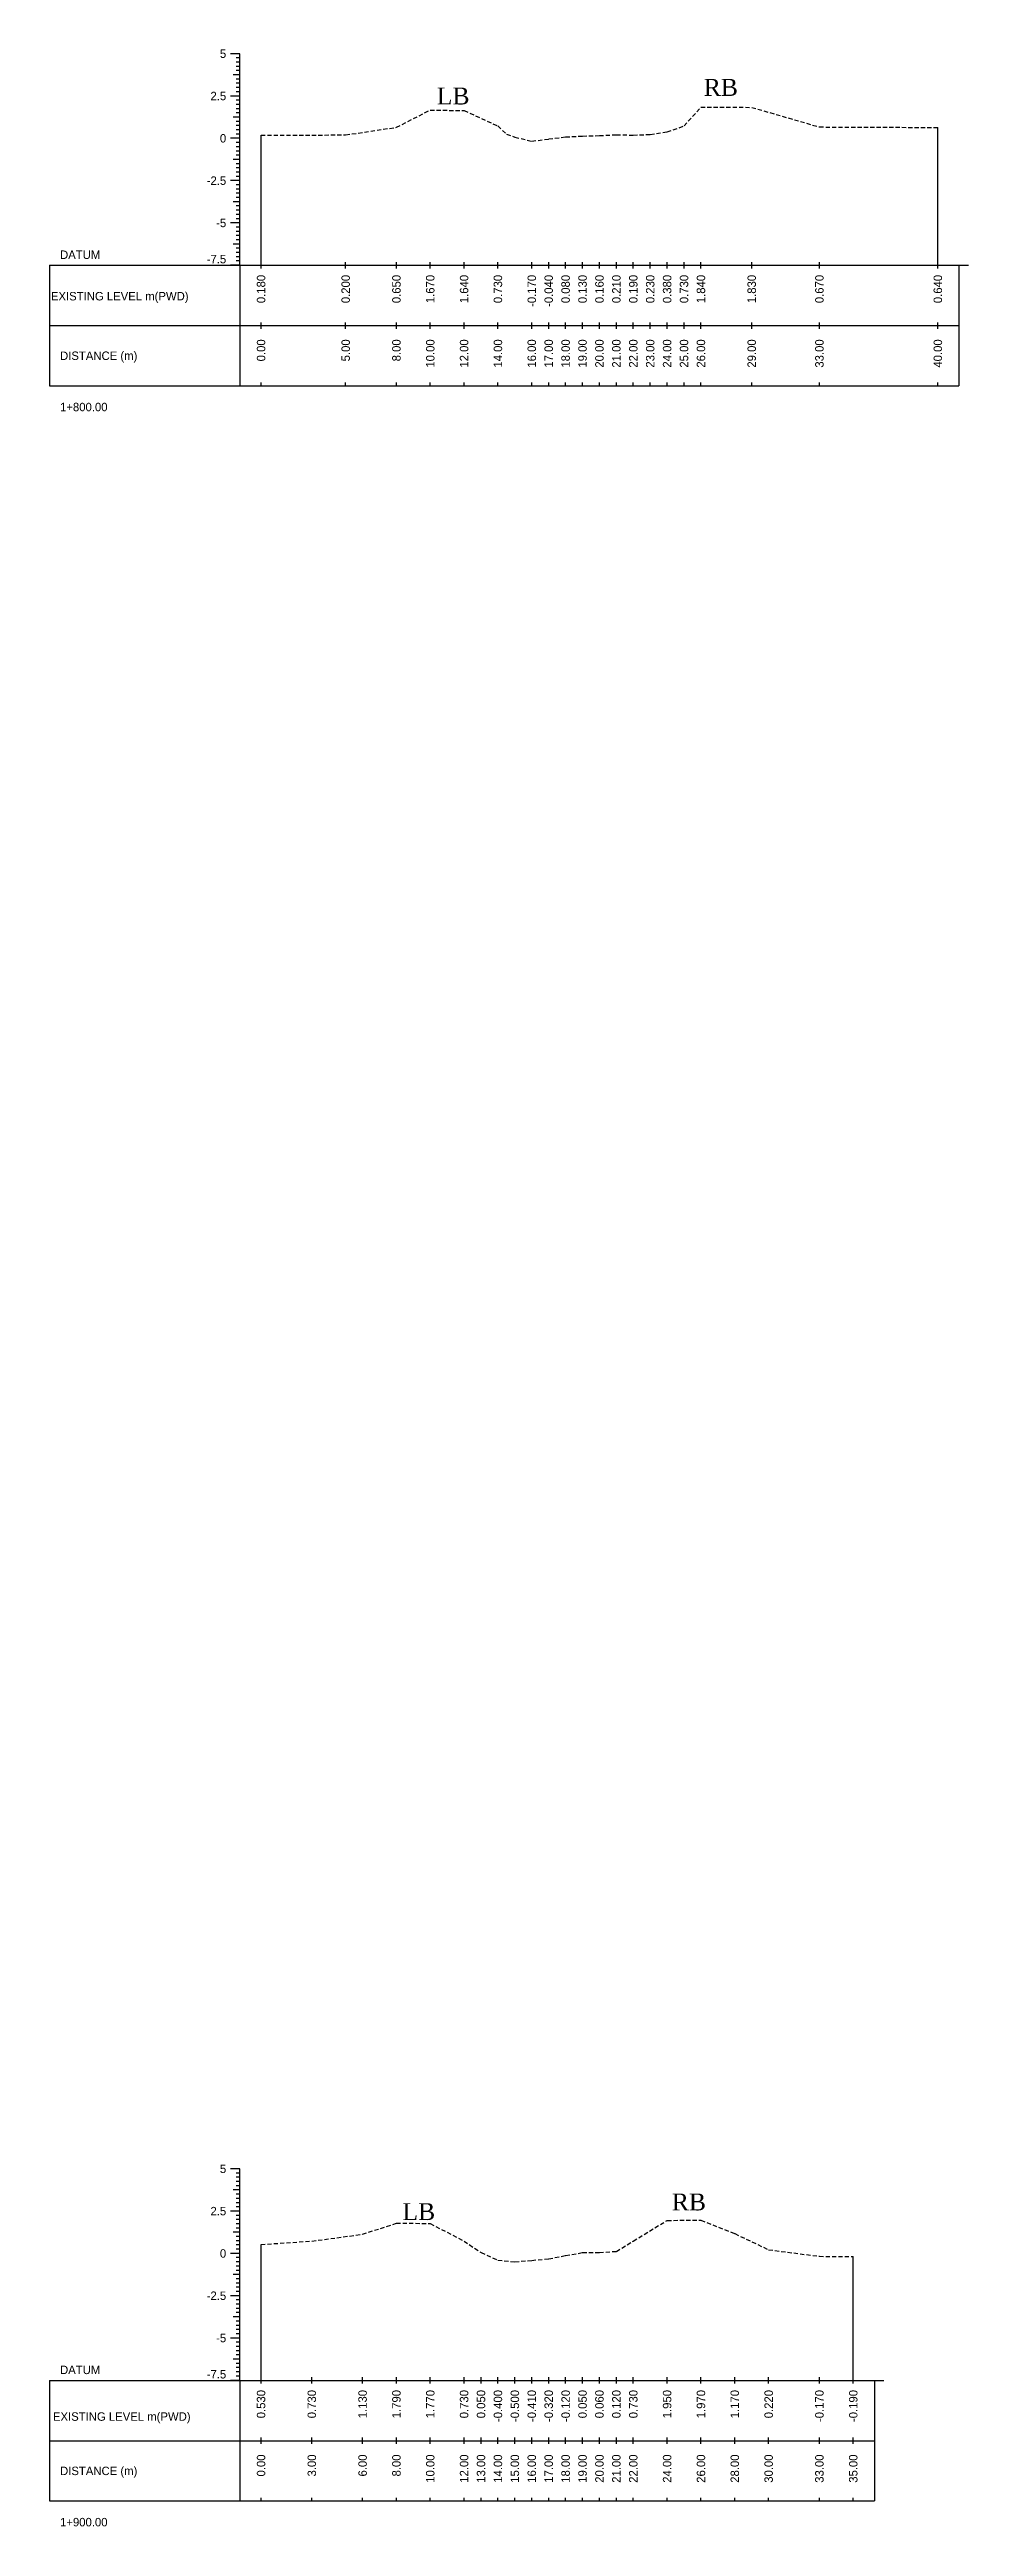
# Model space of a CAD drawing. Header units: inches. Extents: x 4752 to 6808, y -1487 to -426.
# Drawn here: x 5657.6 to 5711.9, y -1483.6 to -1337.2 of the extents above; entities that cross this region are included whole.
import ezdxf
from ezdxf.enums import TextEntityAlignment as Align

# ---------------------------------------------------------------- set-up
doc = ezdxf.new("R2010")
doc.units = ezdxf.units.IN
doc.header["$MEASUREMENT"] = 0
doc.linetypes.add('HIDDEN', pattern=[0.375, 0.25, -0.125])
doc.layers.add('CS_Drawing', color=7, linetype='Continuous')
doc.layers.add('GL', color=3, linetype='HIDDEN')
doc.styles.add('romans', font='romans.shx')

msp = doc.modelspace()

# ---------------------------------------------------------------- texts
at = {"char_height": 1, "width": 325.847, "attachment_point": 1, "style": 'romans'}
for s, insert in [('\\pi-1,l1;{\\fTimes New Roman|b0|i0|c0|p18;RB}', (5696.28, -1338.98)), ('{\\fTimes New Roman|b0|i0|c0|p18;LB}', (5680.5, -1339.49)), ('{\\fTimes New Roman|b0|i0|c0|p18;LB}', (5678.47, -1464.52)), ('\\pi-1,l1;{\\fTimes New Roman|b0|i0|c0|p18;RB}', (5694.39, -1463.95))]:
    msp.add_mtext(s, dxfattribs=dict(at, insert=insert))
at = {"layer": 'CS_Drawing'}
for s, p in [('5', (5668.05, -1337.49)), ('2.5', (5668.05, -1339.99)), ('0', (5668.05, -1342.49)), ('-2.5', (5668.05, -1344.99)), ('-5', (5668.05, -1347.49)), ('5', (5668.05, -1462.49)), ('2.5', (5668.05, -1464.99)), ('0', (5668.05, -1467.49)), ('-2.5', (5668.05, -1469.99)), ('-5', (5668.05, -1472.49))]:
    msp.add_text(s, height=0.5, dxfattribs=at).set_placement(p, align=Align.MIDDLE_RIGHT)
for s, p in [('DATUM', (5658.23, -1349.37)), ('EXISTING LEVEL m(PWD)', (5657.69, -1351.82)), ('DISTANCE (m)', (5658.23, -1355.34)), ('1+800.00', (5658.23, -1358.37)), ('DATUM', (5658.23, -1474.37)), ('EXISTING LEVEL m(PWD)', (5657.81, -1477.13)), ('DISTANCE (m)', (5658.23, -1480.34)), ('1+900.00', (5658.23, -1483.37))]:
    msp.add_text(s, height=0.5, dxfattribs=at).set_placement(p, align=Align.MIDDLE_LEFT)
for p in [(5668.05, -1349.88), (5668.05, -1474.88)]:
    msp.add_text('-7.5', height=0.5, dxfattribs=at).set_placement(p, align=Align.RIGHT)
for s, p in [('0.180', (5670.11, -1350.56)), ('0.200', (5675.11, -1350.56)), ('0.650', (5678.11, -1350.56)), ('1.670', (5680.11, -1350.56)), ('1.640', (5682.11, -1350.56)), ('0.730', (5684.11, -1350.56)), ('-0.170', (5686.11, -1350.56)), ('-0.040', (5687.11, -1350.56)), ('0.080', (5688.11, -1350.56)), ('0.130', (5689.11, -1350.56)), ('0.160', (5690.11, -1350.56)), ('0.210', (5691.11, -1350.56)), ('0.190', (5692.11, -1350.56)), ('0.230', (5693.11, -1350.56)), ('0.380', (5694.11, -1350.56)), ('0.730', (5695.11, -1350.56)), ('1.840', (5696.11, -1350.56)), ('1.830', (5699.11, -1350.56)), ('0.670', (5703.11, -1350.56)), ('0.640', (5710.11, -1350.56)), ('0.00', (5670.11, -1354.37)), ('5.00', (5675.11, -1354.37)), ('8.00', (5678.11, -1354.37)), ('10.00', (5680.11, -1354.37)), ('12.00', (5682.11, -1354.37)), ('14.00', (5684.11, -1354.37)), ('16.00', (5686.11, -1354.37)), ('17.00', (5687.11, -1354.37)), ('18.00', (5688.11, -1354.37)), ('19.00', (5689.11, -1354.37)), ('20.00', (5690.11, -1354.37)), ('21.00', (5691.11, -1354.37)), ('22.00', (5692.11, -1354.37)), ('23.00', (5693.11, -1354.37)), ('24.00', (5694.11, -1354.37)), ('25.00', (5695.11, -1354.37)), ('26.00', (5696.11, -1354.37)), ('29.00', (5699.11, -1354.37)), ('33.00', (5703.11, -1354.37)), ('40.00', (5710.11, -1354.37)), ('0.530', (5670.11, -1475.56)), ('0.730', (5673.11, -1475.56)), ('1.130', (5676.11, -1475.56)), ('1.790', (5678.11, -1475.56)), ('1.770', (5680.11, -1475.56)), ('0.730', (5682.11, -1475.56)), ('0.050', (5683.11, -1475.56)), ('-0.400', (5684.11, -1475.56)), ('-0.500', (5685.11, -1475.56)), ('-0.410', (5686.11, -1475.56)), ('-0.320', (5687.11, -1475.56)), ('-0.120', (5688.11, -1475.56)), ('0.050', (5689.11, -1475.56)), ('0.060', (5690.11, -1475.56)), ('0.120', (5691.11, -1475.56)), ('0.730', (5692.11, -1475.56)), ('1.950', (5694.11, -1475.56)), ('1.970', (5696.11, -1475.56)), ('1.170', (5698.11, -1475.56)), ('0.220', (5700.11, -1475.56)), ('-0.170', (5703.11, -1475.56)), ('-0.190', (5705.11, -1475.56)), ('0.00', (5670.11, -1479.37)), ('3.00', (5673.11, -1479.37)), ('6.00', (5676.11, -1479.37)), ('8.00', (5678.11, -1479.37)), ('10.00', (5680.11, -1479.37)), ('12.00', (5682.11, -1479.37)), ('13.00', (5683.11, -1479.37)), ('14.00', (5684.11, -1479.37)), ('15.00', (5685.11, -1479.37)), ('16.00', (5686.11, -1479.37)), ('17.00', (5687.11, -1479.37)), ('18.00', (5688.11, -1479.37)), ('19.00', (5689.11, -1479.37)), ('20.00', (5690.11, -1479.37)), ('21.00', (5691.11, -1479.37)), ('22.00', (5692.11, -1479.37)), ('24.00', (5694.11, -1479.37)), ('26.00', (5696.11, -1479.37)), ('28.00', (5698.11, -1479.37)), ('30.00', (5700.11, -1479.37)), ('33.00', (5703.11, -1479.37)), ('35.00', (5705.11, -1479.37))]:
    msp.add_text(s, height=0.5, rotation=90, dxfattribs=at).set_placement(p, align=Align.MIDDLE_RIGHT)

# ---------------------------------------------------------------- linework, layer by layer
at = {"layer": 'CS_Drawing'}
for p, q in [((5668.86, -1337.49), (5668.3, -1337.49)), ((5668.86, -1337.49), (5668.46, -1337.49)), ((5668.86, -1337.49), (5668.63, -1337.49)), ((5668.86, -1337.74), (5668.63, -1337.74)), ((5668.86, -1349.99), (5668.86, -1337.49)), ((5668.86, -1338.74), (5668.46, -1338.74)), ((5668.86, -1337.99), (5668.63, -1337.99)), ((5668.86, -1338.24), (5668.63, -1338.24)), ((5668.86, -1338.49), (5668.63, -1338.49)), ((5668.86, -1338.74), (5668.63, -1338.74)), ((5668.86, -1338.99), (5668.63, -1338.99)), ((5668.86, -1339.24), (5668.63, -1339.24)), ((5668.86, -1339.99), (5668.3, -1339.99)), ((5668.86, -1339.99), (5668.46, -1339.99)), ((5668.86, -1339.49), (5668.63, -1339.49)), ((5668.86, -1339.74), (5668.63, -1339.74)), ((5668.86, -1339.99), (5668.63, -1339.99)), ((5668.86, -1340.24), (5668.63, -1340.24)), ((5668.86, -1340.49), (5668.63, -1340.49)), ((5668.86, -1340.74), (5668.63, -1340.74)), ((5668.86, -1341.24), (5668.46, -1341.24)), ((5668.86, -1340.99), (5668.63, -1340.99)), ((5668.86, -1341.24), (5668.63, -1341.24)), ((5668.86, -1341.49), (5668.63, -1341.49)), ((5668.86, -1341.74), (5668.63, -1341.74)), ((5668.86, -1341.99), (5668.63, -1341.99)), ((5668.86, -1342.24), (5668.63, -1342.24)), ((5670.11, -1349.99), (5670.11, -1342.31)), ((5710.11, -1349.99), (5710.11, -1341.85)), ((5668.86, -1342.49), (5668.3, -1342.49)), ((5668.86, -1342.49), (5668.46, -1342.49)), ((5668.86, -1343.74), (5668.46, -1343.74)), ((5668.86, -1342.49), (5668.63, -1342.49)), ((5668.86, -1342.74), (5668.63, -1342.74)), ((5668.86, -1342.99), (5668.63, -1342.99)), ((5668.86, -1343.24), (5668.63, -1343.24)), ((5668.86, -1343.49), (5668.63, -1343.49)), ((5668.86, -1343.74), (5668.63, -1343.74)), ((5668.86, -1344.99), (5668.3, -1344.99)), ((5668.86, -1344.99), (5668.46, -1344.99)), ((5668.86, -1343.99), (5668.63, -1343.99)), ((5668.86, -1344.24), (5668.63, -1344.24)), ((5668.86, -1344.49), (5668.63, -1344.49)), ((5668.86, -1344.74), (5668.63, -1344.74)), ((5668.86, -1344.99), (5668.63, -1344.99)), ((5668.86, -1345.24), (5668.63, -1345.24)), ((5668.86, -1346.24), (5668.46, -1346.24)), ((5668.86, -1345.49), (5668.63, -1345.49)), ((5668.86, -1345.74), (5668.63, -1345.74)), ((5668.86, -1345.99), (5668.63, -1345.99)), ((5668.86, -1346.24), (5668.63, -1346.24)), ((5668.86, -1346.49), (5668.63, -1346.49)), ((5668.86, -1347.49), (5668.3, -1347.49)), ((5668.86, -1347.49), (5668.46, -1347.49)), ((5668.86, -1346.74), (5668.63, -1346.74)), ((5668.86, -1346.99), (5668.63, -1346.99)), ((5668.86, -1347.24), (5668.63, -1347.24)), ((5668.86, -1347.49), (5668.63, -1347.49)), ((5668.86, -1347.74), (5668.63, -1347.74)), ((5668.86, -1347.99), (5668.63, -1347.99)), ((5668.86, -1348.74), (5668.46, -1348.74)), ((5668.86, -1348.24), (5668.63, -1348.24)), ((5668.86, -1348.49), (5668.63, -1348.49)), ((5668.86, -1348.74), (5668.63, -1348.74)), ((5668.86, -1348.99), (5668.63, -1348.99)), ((5668.86, -1349.24), (5668.63, -1349.24)), ((5668.86, -1349.49), (5668.63, -1349.49)), ((5657.61, -1349.99), (5668.86, -1349.99)), ((5657.61, -1349.99), (5657.61, -1357.12)), ((5668.86, -1349.99), (5668.3, -1349.99)), ((5668.86, -1349.99), (5668.46, -1349.99)), ((5668.86, -1349.74), (5668.63, -1349.74)), ((5668.86, -1349.99), (5668.63, -1349.99)), ((5668.86, -1349.99), (5711.36, -1349.99)), ((5668.86, -1349.99), (5668.86, -1357.12)), ((5670.11, -1350.18), (5670.11, -1349.81)), ((5675.11, -1350.18), (5675.11, -1349.81)), ((5678.11, -1350.18), (5678.11, -1349.81)), ((5680.11, -1350.18), (5680.11, -1349.81)), ((5682.11, -1350.18), (5682.11, -1349.81)), ((5684.11, -1350.18), (5684.11, -1349.81)), ((5686.11, -1350.18), (5686.11, -1349.81)), ((5687.11, -1350.18), (5687.11, -1349.81)), ((5688.11, -1350.18), (5688.11, -1349.81)), ((5689.11, -1350.18), (5689.11, -1349.81)), ((5690.11, -1350.18), (5690.11, -1349.81)), ((5691.11, -1350.18), (5691.11, -1349.81)), ((5692.11, -1350.18), (5692.11, -1349.81)), ((5693.11, -1350.18), (5693.11, -1349.81)), ((5694.11, -1350.18), (5694.11, -1349.81)), ((5695.11, -1350.18), (5695.11, -1349.81)), ((5696.11, -1350.18), (5696.11, -1349.81)), ((5699.11, -1350.18), (5699.11, -1349.81)), ((5703.11, -1350.18), (5703.11, -1349.81)), ((5710.11, -1350.18), (5710.11, -1349.81)), ((5711.36, -1349.99), (5711.92, -1349.99)), ((5711.36, -1349.99), (5711.75, -1349.99)), ((5711.36, -1349.99), (5711.58, -1349.99)), ((5711.36, -1349.99), (5711.36, -1357.12)), ((5657.61, -1353.56), (5668.86, -1353.56)), ((5668.86, -1353.56), (5711.36, -1353.56)), ((5668.86, -1353.56), (5711.36, -1353.56)), ((5670.11, -1353.74), (5670.11, -1353.37)), ((5675.11, -1353.74), (5675.11, -1353.37)), ((5678.11, -1353.74), (5678.11, -1353.37)), ((5680.11, -1353.74), (5680.11, -1353.37)), ((5682.11, -1353.74), (5682.11, -1353.37)), ((5684.11, -1353.74), (5684.11, -1353.37)), ((5686.11, -1353.74), (5686.11, -1353.37)), ((5687.11, -1353.74), (5687.11, -1353.37)), ((5688.11, -1353.74), (5688.11, -1353.37)), ((5689.11, -1353.74), (5689.11, -1353.37)), ((5690.11, -1353.74), (5690.11, -1353.37)), ((5691.11, -1353.74), (5691.11, -1353.37)), ((5692.11, -1353.74), (5692.11, -1353.37)), ((5693.11, -1353.74), (5693.11, -1353.37)), ((5694.11, -1353.74), (5694.11, -1353.37)), ((5695.11, -1353.74), (5695.11, -1353.37)), ((5696.11, -1353.74), (5696.11, -1353.37)), ((5699.11, -1353.74), (5699.11, -1353.37)), ((5703.11, -1353.74), (5703.11, -1353.37)), ((5710.11, -1353.74), (5710.11, -1353.37)), ((5670.11, -1357.12), (5670.11, -1356.93)), ((5675.11, -1357.12), (5675.11, -1356.93)), ((5678.11, -1357.12), (5678.11, -1356.93)), ((5680.11, -1357.12), (5680.11, -1356.93)), ((5682.11, -1357.12), (5682.11, -1356.93)), ((5684.11, -1357.12), (5684.11, -1356.93)), ((5686.11, -1357.12), (5686.11, -1356.93)), ((5687.11, -1357.12), (5687.11, -1356.93)), ((5688.11, -1357.12), (5688.11, -1356.93)), ((5689.11, -1357.12), (5689.11, -1356.93)), ((5690.11, -1357.12), (5690.11, -1356.93)), ((5691.11, -1357.12), (5691.11, -1356.93)), ((5692.11, -1357.12), (5692.11, -1356.93)), ((5693.11, -1357.12), (5693.11, -1356.93)), ((5694.11, -1357.12), (5694.11, -1356.93)), ((5695.11, -1357.12), (5695.11, -1356.93)), ((5696.11, -1357.12), (5696.11, -1356.93)), ((5699.11, -1357.12), (5699.11, -1356.93)), ((5703.11, -1357.12), (5703.11, -1356.93)), ((5710.11, -1357.12), (5710.11, -1356.93)), ((5657.61, -1357.12), (5668.86, -1357.12)), ((5668.86, -1357.12), (5711.36, -1357.12)), ((5668.86, -1462.49), (5668.3, -1462.49)), ((5668.86, -1462.49), (5668.46, -1462.49)), ((5668.86, -1463.74), (5668.46, -1463.74)), ((5668.86, -1462.49), (5668.63, -1462.49)), ((5668.86, -1462.74), (5668.63, -1462.74)), ((5668.86, -1462.99), (5668.63, -1462.99)), ((5668.86, -1463.24), (5668.63, -1463.24)), ((5668.86, -1463.49), (5668.63, -1463.49)), ((5668.86, -1463.74), (5668.63, -1463.74)), ((5668.86, -1474.99), (5668.86, -1462.49)), ((5668.86, -1464.99), (5668.3, -1464.99)), ((5668.86, -1464.99), (5668.46, -1464.99)), ((5668.86, -1463.99), (5668.63, -1463.99)), ((5668.86, -1464.24), (5668.63, -1464.24)), ((5668.86, -1464.49), (5668.63, -1464.49)), ((5668.86, -1464.74), (5668.63, -1464.74)), ((5668.86, -1464.99), (5668.63, -1464.99)), ((5668.86, -1465.24), (5668.63, -1465.24)), ((5668.86, -1466.24), (5668.46, -1466.24)), ((5668.86, -1465.49), (5668.63, -1465.49)), ((5668.86, -1465.74), (5668.63, -1465.74)), ((5668.86, -1465.99), (5668.63, -1465.99)), ((5668.86, -1466.24), (5668.63, -1466.24)), ((5668.86, -1466.49), (5668.63, -1466.49)), ((5668.86, -1466.74), (5668.63, -1466.74)), ((5668.86, -1467.49), (5668.3, -1467.49)), ((5668.86, -1467.49), (5668.46, -1467.49)), ((5668.86, -1466.99), (5668.63, -1466.99)), ((5668.86, -1467.24), (5668.63, -1467.24)), ((5668.86, -1467.49), (5668.63, -1467.49)), ((5668.86, -1467.74), (5668.63, -1467.74)), ((5668.86, -1467.99), (5668.63, -1467.99)), ((5670.11, -1474.99), (5670.11, -1466.96)), ((5705.11, -1474.99), (5705.11, -1467.68)), ((5668.86, -1468.74), (5668.46, -1468.74)), ((5668.86, -1468.24), (5668.63, -1468.24)), ((5668.86, -1468.49), (5668.63, -1468.49)), ((5668.86, -1468.74), (5668.63, -1468.74)), ((5668.86, -1468.99), (5668.63, -1468.99)), ((5668.86, -1469.24), (5668.63, -1469.24)), ((5668.86, -1469.49), (5668.63, -1469.49)), ((5668.86, -1469.99), (5668.3, -1469.99)), ((5668.86, -1469.99), (5668.46, -1469.99)), ((5668.86, -1469.74), (5668.63, -1469.74)), ((5668.86, -1469.99), (5668.63, -1469.99)), ((5668.86, -1470.24), (5668.63, -1470.24)), ((5668.86, -1470.49), (5668.63, -1470.49)), ((5668.86, -1470.74), (5668.63, -1470.74)), ((5668.86, -1470.99), (5668.63, -1470.99)), ((5668.86, -1472.49), (5668.3, -1472.49)), ((5668.86, -1471.24), (5668.46, -1471.24)), ((5668.86, -1472.49), (5668.46, -1472.49)), ((5668.86, -1471.24), (5668.63, -1471.24)), ((5668.86, -1471.49), (5668.63, -1471.49)), ((5668.86, -1471.74), (5668.63, -1471.74)), ((5668.86, -1471.99), (5668.63, -1471.99)), ((5668.86, -1472.24), (5668.63, -1472.24)), ((5668.86, -1472.49), (5668.63, -1472.49)), ((5668.86, -1473.74), (5668.46, -1473.74)), ((5668.86, -1472.74), (5668.63, -1472.74)), ((5668.86, -1472.99), (5668.63, -1472.99)), ((5668.86, -1473.24), (5668.63, -1473.24)), ((5668.86, -1473.49), (5668.63, -1473.49)), ((5668.86, -1473.74), (5668.63, -1473.74)), ((5668.86, -1473.99), (5668.63, -1473.99)), ((5657.61, -1474.99), (5668.86, -1474.99)), ((5657.61, -1474.99), (5657.61, -1482.12)), ((5668.86, -1474.99), (5668.3, -1474.99)), ((5668.86, -1474.99), (5668.46, -1474.99)), ((5668.86, -1474.24), (5668.63, -1474.24)), ((5668.86, -1474.49), (5668.63, -1474.49)), ((5668.86, -1474.74), (5668.63, -1474.74)), ((5668.86, -1474.99), (5668.63, -1474.99)), ((5668.86, -1474.99), (5706.36, -1474.99)), ((5668.86, -1474.99), (5668.86, -1482.12)), ((5670.11, -1475.18), (5670.11, -1474.81)), ((5673.11, -1475.18), (5673.11, -1474.81)), ((5676.11, -1475.18), (5676.11, -1474.81)), ((5678.11, -1475.18), (5678.11, -1474.81)), ((5680.11, -1475.18), (5680.11, -1474.81)), ((5682.11, -1475.18), (5682.11, -1474.81)), ((5683.11, -1475.18), (5683.11, -1474.81)), ((5684.11, -1475.18), (5684.11, -1474.81)), ((5685.11, -1475.18), (5685.11, -1474.81)), ((5686.11, -1475.18), (5686.11, -1474.81)), ((5687.11, -1475.18), (5687.11, -1474.81)), ((5688.11, -1475.18), (5688.11, -1474.81)), ((5689.11, -1475.18), (5689.11, -1474.81)), ((5690.11, -1475.18), (5690.11, -1474.81)), ((5691.11, -1475.18), (5691.11, -1474.81)), ((5692.11, -1475.18), (5692.11, -1474.81)), ((5694.11, -1475.18), (5694.11, -1474.81)), ((5696.11, -1475.18), (5696.11, -1474.81)), ((5698.11, -1475.18), (5698.11, -1474.81)), ((5700.11, -1475.18), (5700.11, -1474.81)), ((5703.11, -1475.18), (5703.11, -1474.81)), ((5705.11, -1475.18), (5705.11, -1474.81)), ((5706.36, -1474.99), (5706.92, -1474.99)), ((5706.36, -1474.99), (5706.75, -1474.99)), ((5706.36, -1474.99), (5706.58, -1474.99)), ((5706.36, -1474.99), (5706.36, -1482.12)), ((5670.11, -1478.74), (5670.11, -1478.37)), ((5673.11, -1478.74), (5673.11, -1478.37)), ((5676.11, -1478.74), (5676.11, -1478.37)), ((5678.11, -1478.74), (5678.11, -1478.37)), ((5680.11, -1478.74), (5680.11, -1478.37)), ((5682.11, -1478.74), (5682.11, -1478.37)), ((5683.11, -1478.74), (5683.11, -1478.37)), ((5684.11, -1478.74), (5684.11, -1478.37)), ((5685.11, -1478.74), (5685.11, -1478.37)), ((5686.11, -1478.74), (5686.11, -1478.37)), ((5687.11, -1478.74), (5687.11, -1478.37)), ((5688.11, -1478.74), (5688.11, -1478.37)), ((5689.11, -1478.74), (5689.11, -1478.37)), ((5690.11, -1478.74), (5690.11, -1478.37)), ((5691.11, -1478.74), (5691.11, -1478.37)), ((5692.11, -1478.74), (5692.11, -1478.37)), ((5694.11, -1478.74), (5694.11, -1478.37)), ((5696.11, -1478.74), (5696.11, -1478.37)), ((5698.11, -1478.74), (5698.11, -1478.37)), ((5700.11, -1478.74), (5700.11, -1478.37)), ((5703.11, -1478.74), (5703.11, -1478.37)), ((5705.11, -1478.74), (5705.11, -1478.37)), ((5657.61, -1478.56), (5668.86, -1478.56)), ((5668.86, -1478.56), (5706.36, -1478.56)), ((5668.86, -1478.56), (5706.36, -1478.56)), ((5657.61, -1482.12), (5668.86, -1482.12)), ((5668.86, -1482.12), (5706.36, -1482.12)), ((5670.11, -1482.12), (5670.11, -1481.93)), ((5673.11, -1482.12), (5673.11, -1481.93)), ((5676.11, -1482.12), (5676.11, -1481.93)), ((5678.11, -1482.12), (5678.11, -1481.93)), ((5680.11, -1482.12), (5680.11, -1481.93)), ((5682.11, -1482.12), (5682.11, -1481.93)), ((5683.11, -1482.12), (5683.11, -1481.93)), ((5684.11, -1482.12), (5684.11, -1481.93)), ((5685.11, -1482.12), (5685.11, -1481.93)), ((5686.11, -1482.12), (5686.11, -1481.93)), ((5687.11, -1482.12), (5687.11, -1481.93)), ((5688.11, -1482.12), (5688.11, -1481.93)), ((5689.11, -1482.12), (5689.11, -1481.93)), ((5690.11, -1482.12), (5690.11, -1481.93)), ((5691.11, -1482.12), (5691.11, -1481.93)), ((5692.11, -1482.12), (5692.11, -1481.93)), ((5694.11, -1482.12), (5694.11, -1481.93)), ((5696.11, -1482.12), (5696.11, -1481.93)), ((5698.11, -1482.12), (5698.11, -1481.93)), ((5700.11, -1482.12), (5700.11, -1481.93)), ((5703.11, -1482.12), (5703.11, -1481.93)), ((5705.11, -1482.12), (5705.11, -1481.93))]:
    msp.add_line(p, q, dxfattribs=at)
at = {"layer": 'GL'}
for points in [[(5670.11, -1342.31), (5675.11, -1342.29), (5678.11, -1341.84), (5680.11, -1340.82), (5682.11, -1340.85), (5684.11, -1341.76), (5684.61, -1342.24), (5685.11, -1342.42), (5686.11, -1342.66), (5687.11, -1342.53), (5688.11, -1342.41), (5689.11, -1342.36), (5690.11, -1342.33), (5691.11, -1342.28), (5692.11, -1342.3), (5693.11, -1342.26), (5694.11, -1342.11), (5695.11, -1341.76), (5696.11, -1340.65), (5699.11, -1340.66), (5703.11, -1341.82), (5710.11, -1341.85)], [(5670.11, -1466.96), (5673.11, -1466.76), (5676.11, -1466.36), (5678.11, -1465.7), (5680.11, -1465.72), (5682.11, -1466.76), (5683.11, -1467.44), (5684.11, -1467.89), (5685.11, -1467.99), (5686.11, -1467.9), (5687.11, -1467.81), (5688.11, -1467.61), (5689.11, -1467.44), (5690.11, -1467.43), (5691.11, -1467.37), (5692.11, -1466.76), (5694.11, -1465.54), (5696.11, -1465.52), (5698.11, -1466.32), (5700.11, -1467.27), (5703.11, -1467.66), (5705.11, -1467.68)]]:
    msp.add_lwpolyline(points, dxfattribs=at)

msp.set_redraw_order([(e.dxf.handle, doc.entitydb.next_handle()) for e in msp.query("TEXT MTEXT ATTDEF DIMENSION ARC_DIMENSION")])  # texts and dimensions are drawn at this point

doc.saveas('drawing.dxf')
